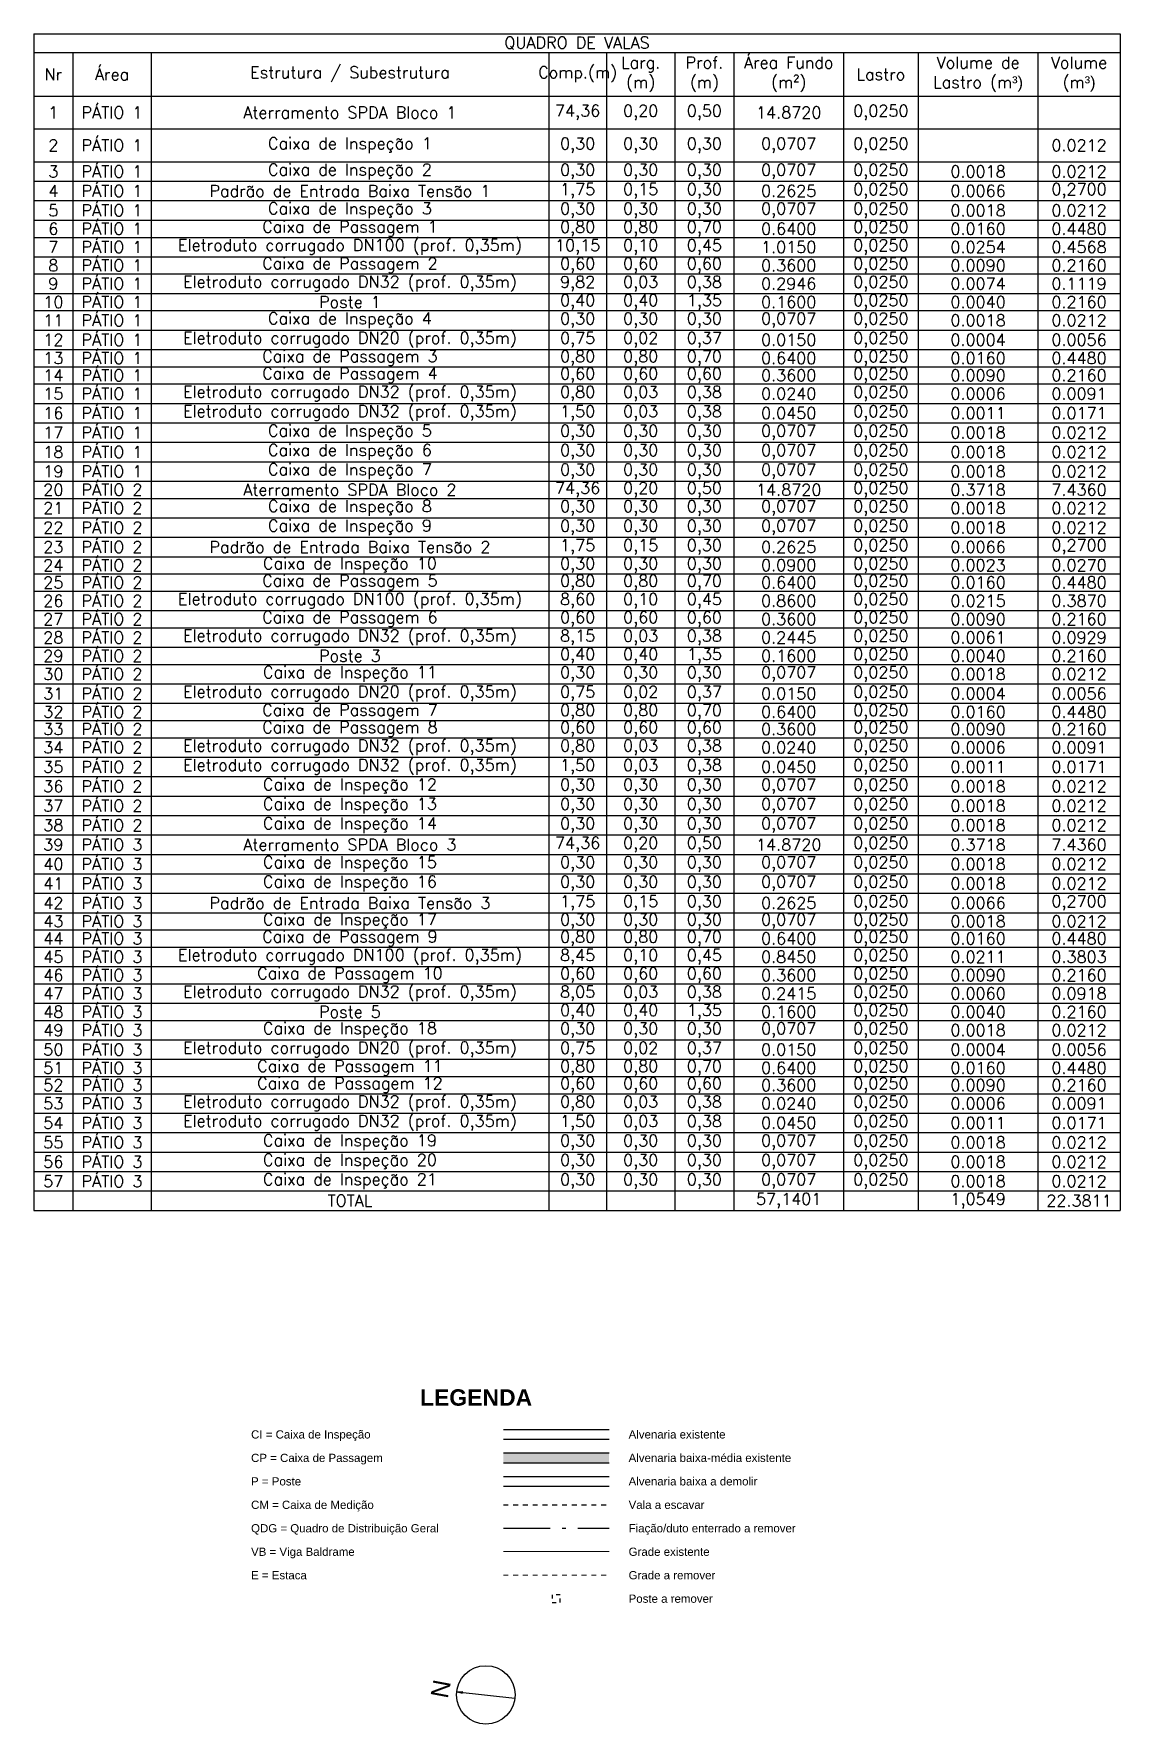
# Model space of a CAD drawing. Extents: x 0 to 11638, y -6007 to 0.
# Drawn here: x 10120.04 to 10147.82, y -3785.59 to -3742.37 of the extents above; entities that cross this region are included whole.
import ezdxf

# ---------------------------------------------------------------- set-up
doc = ezdxf.new("R2010")
doc.units = 0
doc.linetypes.add('ACAD_ISO10W100', pattern=[18, 12, -3, 0, -3])
doc.linetypes.add('DASHED', pattern=[0.25, 0.125, -0.125])
doc.layers.get('0').update_dxf_attribs({"linetype": 'CONTINUOUS'})
for name, color, linetype, lineweight in [('ARQ - Alvenaria Alta', 251, 'CONTINUOUS', 13), ('ARQ - Alvenaria Média-Baixa', 252, 'CONTINUOUS', 20), ('ARQ - Grades', 1, 'CONTINUOUS', 15), ('Elétrica', 30, 'CONTINUOUS', 20)]:
    doc.layers.add(name, color=color, linetype=linetype, lineweight=lineweight)
doc.layers.add('ARQ - Desnível Terreno', color=14, linetype='CONTINUOUS')
doc.styles.add('ROMANS', font='romans.shx', dxfattribs={"height": 0.3})
doc.styles.get("Standard").update_dxf_attribs({"font": 'arial.ttf', "height": 0.15})

msp = doc.modelspace()

# ---------------------------------------------------------------- texts
at = {"width": 1}
msp.add_text('N', height=0.449, rotation=79.3613, dxfattribs=at).set_placement((10130.625, -3784.956))
at = {"attachment_point": 1}
for s, insert, char_height, width in [('\\pxt4;{\\fArial|b1|i0|c0|p34;LEGENDA}', (10129.917, -3777.031), 0.42, 12.90804), ('\\pxt4;CI = Caixa de Inspeção', (10125.597, -3778.08), 0.21, 6.45402), ('\\pxt4;Alvenaria existente', (10135.252, -3778.08), 0.21, 6.45402), ('\\pxt4;CP = Caixa de Passagem', (10125.597, -3778.68), 0.21, 6.45402), ('\\pxt4;Alvenaria baixa-média existente', (10135.252, -3778.68), 0.21, 6.45402), ('\\pxt4;P = Poste', (10125.597, -3779.28), 0.21, 6.45402), ('\\pxt4;Alvenaria baixa a demolir ', (10135.252, -3779.28), 0.21, 6.45402), ('\\pxt4;CM = Caixa de Medição', (10125.597, -3779.88), 0.21, 6.45402), ('\\pxt4;Vala a escavar', (10135.252, -3779.88), 0.21, 6.45402), ('\\pxt4;QDG = Quadro de Distribuição Geral', (10125.597, -3780.48), 0.21, 6.45402), ('\\pxt4;Fiação/duto enterrado a remover', (10135.252, -3780.48), 0.21, 6.45402), ('\\pxt4;VB = Viga Baldrame', (10125.597, -3781.08), 0.21, 6.45402), ('\\pxt4;Grade existente', (10135.252, -3781.08), 0.21, 6.45402), ('\\pxt4;E = Estaca', (10125.597, -3781.68), 0.21, 6.45402), ('\\pxt4;Grade a remover', (10135.252, -3781.68), 0.21, 6.45402), ('\\pxt4;Poste a remover', (10135.252, -3782.28), 0.21, 6.45402)]:
    msp.add_mtext(s, dxfattribs=dict(at, insert=insert, char_height=char_height, width=width))

# ---------------------------------------------------------------- blocks, each defined once
blk = doc.blocks.new('*T853')
at = {"color": 0, "linetype": 'ByBlock', "lineweight": -2, "transparency": 16777216}
for p, q in [((0, 0), (27.781, 0)), ((0, 0), (0, -30.084)), ((27.781, 0), (27.781, -30.084)), ((0, -0.48), (27.781, -0.48)), ((1, -0.48), (1, -30.084)), ((3, -0.48), (3, -30.084)), ((13.168, -0.48), (13.168, -30.084)), ((14.647, -0.48), (14.647, -30.084)), ((16.394, -0.48), (16.394, -30.084)), ((17.904, -0.48), (17.904, -30.084)), ((20.707, -0.48), (20.707, -30.084)), ((22.618, -0.48), (22.618, -30.084)), ((25.677, -0.48), (25.677, -30.084)), ((0, -1.592), (27.781, -1.592)), ((0, -2.432), (27.781, -2.432)), ((0, -3.272), (27.781, -3.272)), ((0, -3.769), (27.781, -3.769)), ((0, -4.266), (27.781, -4.266)), ((0, -4.764), (27.781, -4.764)), ((0, -5.204), (27.781, -5.204)), ((0, -5.701), (27.781, -5.701)), ((0, -6.141), (27.781, -6.141)), ((0, -6.638), (27.781, -6.638)), ((0, -7.078), (27.781, -7.078)), ((0, -7.575), (27.781, -7.575)), ((0, -8.072), (27.781, -8.072)), ((0, -8.512), (27.781, -8.512)), ((0, -8.952), (27.781, -8.952)), ((0, -9.449), (27.781, -9.449)), ((0, -9.946), (27.781, -9.946)), ((0, -10.444), (27.781, -10.444)), ((0, -10.941), (27.781, -10.941)), ((0, -11.438), (27.781, -11.438)), ((0, -11.878), (27.781, -11.878)), ((0, -12.375), (27.781, -12.375)), ((0, -12.872), (27.781, -12.872)), ((0, -13.369), (27.781, -13.369)), ((0, -13.809), (27.781, -13.809)), ((0, -14.249), (27.781, -14.249)), ((0, -14.746), (27.781, -14.746)), ((0, -15.186), (27.781, -15.186)), ((0, -15.684), (27.781, -15.684)), ((0, -16.124), (27.781, -16.124)), ((0, -16.621), (27.781, -16.621)), ((0, -17.118), (27.781, -17.118)), ((0, -17.558), (27.781, -17.558)), ((0, -17.998), (27.781, -17.998)), ((0, -18.495), (27.781, -18.495)), ((0, -18.992), (27.781, -18.992)), ((0, -19.489), (27.781, -19.489)), ((0, -19.986), (27.781, -19.986)), ((0, -20.484), (27.781, -20.484)), ((0, -20.981), (27.781, -20.981)), ((0, -21.478), (27.781, -21.478)), ((0, -21.975), (27.781, -21.975)), ((0, -22.472), (27.781, -22.472)), ((0, -22.912), (27.781, -22.912)), ((0, -23.352), (27.781, -23.352)), ((0, -23.849), (27.781, -23.849)), ((0, -24.289), (27.781, -24.289)), ((0, -24.786), (27.781, -24.786)), ((0, -25.226), (27.781, -25.226)), ((0, -25.724), (27.781, -25.724)), ((0, -26.221), (27.781, -26.221)), ((0, -26.661), (27.781, -26.661)), ((0, -27.101), (27.781, -27.101)), ((0, -27.598), (27.781, -27.598)), ((0, -28.095), (27.781, -28.095)), ((0, -28.592), (27.781, -28.592)), ((0, -29.089), (27.781, -29.089)), ((0, -29.586), (27.781, -29.586)), ((0, -30.084), (27.781, -30.084))]:
    blk.add_line(p, q, dxfattribs=at)
at = {"color": 0, "lineweight": -2, "transparency": 16777216, "char_height": 0.3, "attachment_point": 5, "style": 'ROMANS'}
for s, insert, width in [('QUADRO DE VALAS', (13.891, -0.24), 27.70131), ('Área', (2, -1.036), 1.92), ('Estrutura / Subestrutura', (8.084, -1.036), 10.08832), ('Comp.(m)', (13.908, -1.036), 1.3987), ('Larg. (m)', (15.52, -1.036), 1.66691), ('Prof. (m)', (17.149, -1.036), 1.43008), ('Área Fundo (m²)', (19.305, -1.036), 2.72275), ('Volume de Lastro (m{\\fArial|b0|i0|c0|p34;³)}', (24.148, -1.036), 2.97929), ('Volume (m{\\fArial|b0|i0|c0|p34;³)}', (26.729, -1.036), 2.02415), ('Nr', (0.5, -1.036), 0.92), ('Lastro', (21.662, -1.036), 1.83111), ('1', (0.5, -2.012), 0.94), ('PÁTIO 1', (2, -2.012), 1.94), ('{\\C256;Aterramento SPDA Bloco 1}', (8.084, -2.012), 10.10832), ('74,36', (13.908, -2.012), 1.4187), ('0,20', (15.52, -2.012), 1.68691), ('0,50', (17.149, -2.012), 1.45008), ('14.8720', (19.305, -2.012), 2.74275), ('0,0250', (21.662, -2.012), 1.85111), ('2', (0.5, -2.852), 0.94), ('PÁTIO 1', (2, -2.852), 1.94), ('Caixa de Inspeção 1', (8.084, -2.852), 10.10832), ('0,30', (13.908, -2.852), 1.4187), ('0,30', (15.52, -2.852), 1.68691), ('0,30', (17.149, -2.852), 1.45008), ('0,0707', (19.305, -2.852), 2.74275), ('0,0250', (21.662, -2.852), 1.85111), ('0.0212', (26.729, -2.852), 2.04415), ('3', (0.5, -3.521), 0.94), ('PÁTIO 1', (2, -3.521), 1.94), ('Caixa de Inspeção 2', (8.084, -3.521), 10.10832), ('0,30', (13.908, -3.521), 1.4187), ('0,30', (15.52, -3.521), 1.68691), ('0,30', (17.149, -3.521), 1.45008), ('0,0707', (19.305, -3.521), 2.74275), ('0,0250', (21.662, -3.521), 1.85111), ('0.0018', (24.148, -3.521), 2.99929), ('0.0212', (26.729, -3.521), 2.04415), ('4', (0.5, -4.018), 0.94), ('PÁTIO 1', (2, -4.018), 1.94), ('{\\C256;Padrão de Entrada Baixa Tensão 1}', (8.084, -4.018), 10.10832), ('1,75', (13.908, -4.018), 1.4187), ('0,15', (15.52, -4.018), 1.68691), ('0,30', (17.149, -4.018), 1.45008), ('0.2625', (19.305, -4.018), 2.74275), ('0,0250', (21.662, -4.018), 1.85111), ('0.0066', (24.148, -4.018), 2.99929), ('0,2700', (26.729, -4.018), 2.04415), ('PÁTIO 1', (2, -4.515), 1.94), ('Caixa de Inspeção 3', (8.084, -4.515), 10.10832), ('0,30', (13.908, -4.515), 1.4187), ('0,30', (15.52, -4.515), 1.68691), ('0,30', (17.149, -4.515), 1.45008), ('0,0707', (19.305, -4.515), 2.74275), ('0,0250', (21.662, -4.515), 1.85111), ('5', (0.5, -4.515), 0.94), ('PÁTIO 1', (2, -4.984), 1.94), ('0.0018', (24.148, -4.515), 2.99929), ('0.0212', (26.729, -4.515), 2.04415), ('6', (0.5, -4.984), 0.94), ('Caixa de Passagem 1', (8.084, -4.984), 10.10832), ('0,80', (13.908, -4.984), 1.4187), ('0,80', (15.52, -4.984), 1.68691), ('0,70', (17.149, -4.984), 1.45008), ('0.6400', (19.305, -4.984), 2.74275), ('0,0250', (21.662, -4.984), 1.85111), ('0.0160', (24.148, -4.984), 2.99929), ('0.4480', (26.729, -4.984), 2.04415), ('7', (0.5, -5.452), 0.94), ('PÁTIO 1', (2, -5.452), 1.94), ('Eletroduto corrugado DN100 (prof. 0,35m)', (8.084, -5.452), 10.10832), ('10,15', (13.908, -5.452), 1.4187), ('0,10', (15.52, -5.452), 1.68691), ('0,45', (17.149, -5.452), 1.45008), ('1.0150', (19.305, -5.452), 2.74275), ('0,0250', (21.662, -5.452), 1.85111), ('0.0254', (24.148, -5.452), 2.99929), ('0.4568', (26.729, -5.452), 2.04415), ('8', (0.5, -5.921), 0.94), ('PÁTIO 1', (2, -5.921), 1.94), ('Caixa de Passagem 2', (8.084, -5.921), 10.10832), ('0,60', (13.908, -5.921), 1.4187), ('0,60', (15.52, -5.921), 1.68691), ('0,60', (17.149, -5.921), 1.45008), ('0.3600', (19.305, -5.921), 2.74275), ('0,0250', (21.662, -5.921), 1.85111), ('0.0090', (24.148, -5.921), 2.99929), ('0.2160', (26.729, -5.921), 2.04415), ('9', (0.5, -6.389), 0.94), ('PÁTIO 1', (2, -6.389), 1.94), ('Eletroduto corrugado DN32 (prof. 0,35m)', (8.084, -6.389), 10.10832), ('9,82', (13.908, -6.389), 1.4187), ('0,03', (15.52, -6.389), 1.68691), ('0,38', (17.149, -6.389), 1.45008), ('0.2946', (19.305, -6.389), 2.74275), ('0,0250', (21.662, -6.389), 1.85111), ('0.0074', (24.148, -6.389), 2.99929), ('0.1119', (26.729, -6.389), 2.04415), ('10', (0.5, -6.858), 0.94), ('PÁTIO 1', (2, -6.858), 1.94), ('Poste 1', (8.084, -6.858), 10.10832), ('0,40', (13.908, -6.858), 1.4187), ('0,40', (15.52, -6.858), 1.68691), ('1,35', (17.149, -6.858), 1.45008), ('0.1600', (19.305, -6.858), 2.74275), ('0,0250', (21.662, -6.858), 1.85111), ('0.0040', (24.148, -6.858), 2.99929), ('0.2160', (26.729, -6.858), 2.04415), ('11', (0.5, -7.326), 0.94), ('PÁTIO 1', (2, -7.326), 1.94), ('Caixa de Inspeção 4', (8.084, -7.326), 10.10832), ('0,30', (13.908, -7.326), 1.4187), ('0,30', (15.52, -7.326), 1.68691), ('0,30', (17.149, -7.326), 1.45008), ('0,0707', (19.305, -7.326), 2.74275), ('0,0250', (21.662, -7.326), 1.85111), ('0.0018', (24.148, -7.326), 2.99929), ('0.0212', (26.729, -7.326), 2.04415), ('12', (0.5, -7.824), 0.94), ('PÁTIO 1', (2, -7.824), 1.94), ('Eletroduto corrugado DN20 (prof. 0,35m)', (8.084, -7.824), 10.10832), ('0,75', (13.908, -7.824), 1.4187), ('0,02', (15.52, -7.824), 1.68691), ('0,37', (17.149, -7.824), 1.45008), ('0.0150', (19.305, -7.824), 2.74275), ('0,0250', (21.662, -7.824), 1.85111), ('0.0004', (24.148, -7.824), 2.99929), ('0.0056', (26.729, -7.824), 2.04415), ('13', (0.5, -8.292), 0.94), ('PÁTIO 1', (2, -8.292), 1.94), ('Caixa de Passagem 3', (8.084, -8.292), 10.10832), ('0,80', (13.908, -8.292), 1.4187), ('0,80', (15.52, -8.292), 1.68691), ('0,70', (17.149, -8.292), 1.45008), ('0.6400', (19.305, -8.292), 2.74275), ('0,0250', (21.662, -8.292), 1.85111), ('0.0160', (24.148, -8.292), 2.99929), ('0.4480', (26.729, -8.292), 2.04415), ('14', (0.5, -8.732), 0.94), ('PÁTIO 1', (2, -8.732), 1.94), ('Caixa de Passagem 4', (8.084, -8.732), 10.10832), ('0,60', (13.908, -8.732), 1.4187), ('0,60', (15.52, -8.732), 1.68691), ('0,60', (17.149, -8.732), 1.45008), ('0.3600', (19.305, -8.732), 2.74275), ('0,0250', (21.662, -8.732), 1.85111), ('0.0090', (24.148, -8.732), 2.99929), ('0.2160', (26.729, -8.732), 2.04415), ('15', (0.5, -9.201), 0.94), ('PÁTIO 1', (2, -9.201), 1.94), ('Eletroduto corrugado DN32 (prof. 0,35m)', (8.084, -9.201), 10.10832), ('0,80', (13.908, -9.201), 1.4187), ('0,03', (15.52, -9.201), 1.68691), ('0,38', (17.149, -9.201), 1.45008), ('0.0240', (19.305, -9.201), 2.74275), ('0,0250', (21.662, -9.201), 1.85111), ('0.0006', (24.148, -9.201), 2.99929), ('0.0091', (26.729, -9.201), 2.04415), ('PÁTIO 1', (2, -9.698), 1.94), ('Eletroduto corrugado DN32 (prof. 0,35m)', (8.084, -9.698), 10.10832), ('1,50', (13.908, -9.698), 1.4187), ('0,03', (15.52, -9.698), 1.68691), ('0,38', (17.149, -9.698), 1.45008), ('0,0250', (21.662, -9.698), 1.85111), ('16', (0.5, -9.698), 0.94), ('0.0450', (19.305, -9.698), 2.74275), ('0.0011', (24.148, -9.698), 2.99929), ('0.0171', (26.729, -9.698), 2.04415), ('17', (0.5, -10.195), 0.94), ('PÁTIO 1', (2, -10.195), 1.94), ('Caixa de Inspeção 5', (8.084, -10.195), 10.10832), ('0,30', (13.908, -10.195), 1.4187), ('0,30', (15.52, -10.195), 1.68691), ('0,30', (17.149, -10.195), 1.45008), ('0,0707', (19.305, -10.195), 2.74275), ('0,0250', (21.662, -10.195), 1.85111), ('0.0018', (24.148, -10.195), 2.99929), ('0.0212', (26.729, -10.195), 2.04415), ('18', (0.5, -10.692), 0.94), ('PÁTIO 1', (2, -10.692), 1.94), ('Caixa de Inspeção 6', (8.084, -10.692), 10.10832), ('0,30', (13.908, -10.692), 1.4187), ('0,30', (15.52, -10.692), 1.68691), ('0,30', (17.149, -10.692), 1.45008), ('0,0707', (19.305, -10.692), 2.74275), ('0,0250', (21.662, -10.692), 1.85111), ('0.0018', (24.148, -10.692), 2.99929), ('0.0212', (26.729, -10.692), 2.04415), ('19', (0.5, -11.189), 0.94), ('PÁTIO 1', (2, -11.189), 1.94), ('Caixa de Inspeção 7', (8.084, -11.189), 10.10832), ('0,30', (13.908, -11.189), 1.4187), ('0,30', (15.52, -11.189), 1.68691), ('0,30', (17.149, -11.189), 1.45008), ('0,0707', (19.305, -11.189), 2.74275), ('0,0250', (21.662, -11.189), 1.85111), ('0.0018', (24.148, -11.189), 2.99929), ('0.0212', (26.729, -11.189), 2.04415), ('20', (0.5, -11.658), 0.94), ('PÁTIO 2', (2, -11.658), 1.94), ('{\\C256;Aterramento SPDA Bloco 2}', (8.084, -11.658), 10.10832), ('74,36', (13.908, -11.658), 1.4187), ('0,20', (15.52, -11.658), 1.68691), ('0,50', (17.149, -11.658), 1.45008), ('14.8720', (19.305, -11.658), 2.74275), ('0,0250', (21.662, -11.658), 1.85111), ('0.3718', (24.148, -11.658), 2.99929), ('7.4360', (26.729, -11.658), 2.04415), ('21', (0.5, -12.126), 0.94), ('PÁTIO 2', (2, -12.126), 1.94), ('Caixa de Inspeção 8', (8.084, -12.126), 10.10832), ('0,30', (13.908, -12.126), 1.4187), ('0,30', (15.52, -12.126), 1.68691), ('0,30', (17.149, -12.126), 1.45008), ('0,0707', (19.305, -12.126), 2.74275), ('0,0250', (21.662, -12.126), 1.85111), ('0.0018', (24.148, -12.126), 2.99929), ('0.0212', (26.729, -12.126), 2.04415), ('22', (0.5, -12.624), 0.94), ('PÁTIO 2', (2, -12.624), 1.94), ('Caixa de Inspeção 9', (8.084, -12.624), 10.10832), ('0,30', (13.908, -12.624), 1.4187), ('0,30', (15.52, -12.624), 1.68691), ('0,30', (17.149, -12.624), 1.45008), ('0,0707', (19.305, -12.624), 2.74275), ('0,0250', (21.662, -12.624), 1.85111), ('0.0018', (24.148, -12.624), 2.99929), ('0.0212', (26.729, -12.624), 2.04415), ('PÁTIO 2', (2, -13.121), 1.94), ('{\\C256;Padrão de Entrada Baixa Tensão 2}', (8.084, -13.121), 10.10832), ('1,75', (13.908, -13.121), 1.4187), ('0,15', (15.52, -13.121), 1.68691), ('0,30', (17.149, -13.121), 1.45008), ('0,0250', (21.662, -13.121), 1.85111), ('0,2700', (26.729, -13.121), 2.04415), ('23', (0.5, -13.121), 0.94), ('PÁTIO 2', (2, -13.589), 1.94), ('Caixa de Inspeção 10', (8.084, -13.589), 10.10832), ('0,30', (13.908, -13.589), 1.4187), ('0,30', (15.52, -13.589), 1.68691), ('0,30', (17.149, -13.589), 1.45008), ('0.2625', (19.305, -13.121), 2.74275), ('0,0250', (21.662, -13.589), 1.85111), ('0.0066', (24.148, -13.121), 2.99929), ('24', (0.5, -13.589), 0.94), ('PÁTIO 2', (2, -14.029), 1.94), ('Caixa de Passagem 5', (8.084, -14.029), 10.10832), ('0.0900', (19.305, -13.589), 2.74275), ('0.0023', (24.148, -13.589), 2.99929), ('0.0270', (26.729, -13.589), 2.04415), ('25', (0.5, -14.029), 0.94), ('PÁTIO 2', (2, -14.498), 1.94), ('Eletroduto corrugado DN100 (prof. 0,35m)', (8.084, -14.498), 10.10832), ('0,80', (13.908, -14.029), 1.4187), ('0,80', (15.52, -14.029), 1.68691), ('0,70', (17.149, -14.029), 1.45008), ('0.6400', (19.305, -14.029), 2.74275), ('0,0250', (21.662, -14.029), 1.85111), ('0.0160', (24.148, -14.029), 2.99929), ('0.4480', (26.729, -14.029), 2.04415), ('26', (0.5, -14.498), 0.94), ('8,60', (13.908, -14.498), 1.4187), ('0,10', (15.52, -14.498), 1.68691), ('0,45', (17.149, -14.498), 1.45008), ('0.8600', (19.305, -14.498), 2.74275), ('0,0250', (21.662, -14.498), 1.85111), ('0.0215', (24.148, -14.498), 2.99929), ('0.3870', (26.729, -14.498), 2.04415), ('27', (0.5, -14.966), 0.94), ('PÁTIO 2', (2, -14.966), 1.94), ('Caixa de Passagem 6', (8.084, -14.966), 10.10832), ('0,60', (13.908, -14.966), 1.4187), ('0,60', (15.52, -14.966), 1.68691), ('0,60', (17.149, -14.966), 1.45008), ('0.3600', (19.305, -14.966), 2.74275), ('0,0250', (21.662, -14.966), 1.85111), ('0.0090', (24.148, -14.966), 2.99929), ('0.2160', (26.729, -14.966), 2.04415), ('28', (0.5, -15.435), 0.94), ('PÁTIO 2', (2, -15.435), 1.94), ('Eletroduto corrugado DN32 (prof. 0,35m)', (8.084, -15.435), 10.10832), ('8,15', (13.908, -15.435), 1.4187), ('0,03', (15.52, -15.435), 1.68691), ('0,38', (17.149, -15.435), 1.45008), ('0.2445', (19.305, -15.435), 2.74275), ('0,0250', (21.662, -15.435), 1.85111), ('0.0061', (24.148, -15.435), 2.99929), ('0.0929', (26.729, -15.435), 2.04415), ('29', (0.5, -15.904), 0.94), ('PÁTIO 2', (2, -15.904), 1.94), ('Poste 3', (8.084, -15.904), 10.10832), ('0,40', (13.908, -15.904), 1.4187), ('0,40', (15.52, -15.904), 1.68691), ('1,35', (17.149, -15.904), 1.45008), ('0.1600', (19.305, -15.904), 2.74275), ('0,0250', (21.662, -15.904), 1.85111), ('0.0040', (24.148, -15.904), 2.99929), ('0.2160', (26.729, -15.904), 2.04415), ('30', (0.5, -16.372), 0.94), ('PÁTIO 2', (2, -16.372), 1.94), ('Caixa de Inspeção 11', (8.084, -16.372), 10.10832), ('0,30', (13.908, -16.372), 1.4187), ('0,30', (15.52, -16.372), 1.68691), ('0,30', (17.149, -16.372), 1.45008), ('0,0707', (19.305, -16.372), 2.74275), ('0,0250', (21.662, -16.372), 1.85111), ('0.0018', (24.148, -16.372), 2.99929), ('0.0212', (26.729, -16.372), 2.04415), ('31', (0.5, -16.869), 0.94), ('PÁTIO 2', (2, -16.869), 1.94), ('Eletroduto corrugado DN20 (prof. 0,35m)', (8.084, -16.869), 10.10832), ('0,75', (13.908, -16.869), 1.4187), ('0,02', (15.52, -16.869), 1.68691), ('0,37', (17.149, -16.869), 1.45008), ('0.0150', (19.305, -16.869), 2.74275), ('0,0250', (21.662, -16.869), 1.85111), ('0.0004', (24.148, -16.869), 2.99929), ('0.0056', (26.729, -16.869), 2.04415), ('32', (0.5, -17.338), 0.94), ('PÁTIO 2', (2, -17.338), 1.94), ('Caixa de Passagem 7', (8.084, -17.338), 10.10832), ('0,80', (13.908, -17.338), 1.4187), ('0,80', (15.52, -17.338), 1.68691), ('0,70', (17.149, -17.338), 1.45008), ('0.6400', (19.305, -17.338), 2.74275), ('0,0250', (21.662, -17.338), 1.85111), ('0.0160', (24.148, -17.338), 2.99929), ('0.4480', (26.729, -17.338), 2.04415), ('33', (0.5, -17.778), 0.94), ('PÁTIO 2', (2, -17.778), 1.94), ('Caixa de Passagem 8', (8.084, -17.778), 10.10832), ('0,60', (13.908, -17.778), 1.4187), ('0,60', (15.52, -17.778), 1.68691), ('0,60', (17.149, -17.778), 1.45008), ('0.3600', (19.305, -17.778), 2.74275), ('0,0250', (21.662, -17.778), 1.85111), ('0.0090', (24.148, -17.778), 2.99929), ('0.2160', (26.729, -17.778), 2.04415), ('34', (0.5, -18.246), 0.94), ('PÁTIO 2', (2, -18.246), 1.94), ('Eletroduto corrugado DN32 (prof. 0,35m)', (8.084, -18.246), 10.10832), ('0,80', (13.908, -18.246), 1.4187), ('0,03', (15.52, -18.246), 1.68691), ('0,38', (17.149, -18.246), 1.45008), ('0.0240', (19.305, -18.246), 2.74275), ('0,0250', (21.662, -18.246), 1.85111), ('0.0006', (24.148, -18.246), 2.99929), ('0.0091', (26.729, -18.246), 2.04415), ('PÁTIO 2', (2, -18.744), 1.94), ('Eletroduto corrugado DN32 (prof. 0,35m)', (8.084, -18.744), 10.10832), ('1,50', (13.908, -18.744), 1.4187), ('0,03', (15.52, -18.744), 1.68691), ('0,38', (17.149, -18.744), 1.45008), ('0,0250', (21.662, -18.744), 1.85111), ('35', (0.5, -18.744), 0.94), ('PÁTIO 2', (2, -19.241), 1.94), ('0.0450', (19.305, -18.744), 2.74275), ('0.0011', (24.148, -18.744), 2.99929), ('0.0171', (26.729, -18.744), 2.04415), ('36', (0.5, -19.241), 0.94), ('Caixa de Inspeção 12', (8.084, -19.241), 10.10832), ('0,30', (13.908, -19.241), 1.4187), ('0,30', (15.52, -19.241), 1.68691), ('0,30', (17.149, -19.241), 1.45008), ('0,0707', (19.305, -19.241), 2.74275), ('0,0250', (21.662, -19.241), 1.85111), ('0.0018', (24.148, -19.241), 2.99929), ('0.0212', (26.729, -19.241), 2.04415), ('37', (0.5, -19.738), 0.94), ('PÁTIO 2', (2, -19.738), 1.94), ('Caixa de Inspeção 13', (8.084, -19.738), 10.10832), ('0,30', (13.908, -19.738), 1.4187), ('0,30', (15.52, -19.738), 1.68691), ('0,30', (17.149, -19.738), 1.45008), ('0,0707', (19.305, -19.738), 2.74275), ('0,0250', (21.662, -19.738), 1.85111), ('0.0018', (24.148, -19.738), 2.99929), ('0.0212', (26.729, -19.738), 2.04415), ('38', (0.5, -20.235), 0.94), ('PÁTIO 2', (2, -20.235), 1.94), ('Caixa de Inspeção 14', (8.084, -20.235), 10.10832), ('0,30', (13.908, -20.235), 1.4187), ('0,30', (15.52, -20.235), 1.68691), ('0,30', (17.149, -20.235), 1.45008), ('0,0707', (19.305, -20.235), 2.74275), ('0,0250', (21.662, -20.235), 1.85111), ('0.0018', (24.148, -20.235), 2.99929), ('0.0212', (26.729, -20.235), 2.04415), ('39', (0.5, -20.732), 0.94), ('PÁTIO 3', (2, -20.732), 1.94), ('{\\C256;Aterramento SPDA Bloco 3}', (8.084, -20.732), 10.10832), ('74,36', (13.908, -20.732), 1.4187), ('0,20', (15.52, -20.732), 1.68691), ('0,50', (17.149, -20.732), 1.45008), ('14.8720', (19.305, -20.732), 2.74275), ('0,0250', (21.662, -20.732), 1.85111), ('0.3718', (24.148, -20.732), 2.99929), ('7.4360', (26.729, -20.732), 2.04415), ('40', (0.5, -21.229), 0.94), ('PÁTIO 3', (2, -21.229), 1.94), ('Caixa de Inspeção 15', (8.084, -21.229), 10.10832), ('0,30', (13.908, -21.229), 1.4187), ('0,30', (15.52, -21.229), 1.68691), ('0,30', (17.149, -21.229), 1.45008), ('0,0707', (19.305, -21.229), 2.74275), ('0,0250', (21.662, -21.229), 1.85111), ('0.0018', (24.148, -21.229), 2.99929), ('0.0212', (26.729, -21.229), 2.04415), ('41', (0.5, -21.726), 0.94), ('PÁTIO 3', (2, -21.726), 1.94), ('Caixa de Inspeção 16', (8.084, -21.726), 10.10832), ('0,30', (13.908, -21.726), 1.4187), ('0,30', (15.52, -21.726), 1.68691), ('0,30', (17.149, -21.726), 1.45008), ('0,0707', (19.305, -21.726), 2.74275), ('0,0250', (21.662, -21.726), 1.85111), ('0.0018', (24.148, -21.726), 2.99929), ('0.0212', (26.729, -21.726), 2.04415), ('PÁTIO 3', (2, -22.224), 1.94), ('1,75', (13.908, -22.224), 1.4187), ('0,15', (15.52, -22.224), 1.68691), ('0,30', (17.149, -22.224), 1.45008), ('0,0250', (21.662, -22.224), 1.85111), ('0,2700', (26.729, -22.224), 2.04415), ('42', (0.5, -22.224), 0.94), ('PÁTIO 3', (2, -22.692), 1.94), ('{\\C256;Padrão de Entrada Baixa Tensão 3}', (8.084, -22.224), 10.10832), ('0.2625', (19.305, -22.224), 2.74275), ('0.0066', (24.148, -22.224), 2.99929), ('43', (0.5, -22.692), 0.94), ('PÁTIO 3', (2, -23.132), 1.94), ('Caixa de Inspeção 17', (8.084, -22.692), 10.10832), ('0,30', (13.908, -22.692), 1.4187), ('0,30', (15.52, -22.692), 1.68691), ('0,30', (17.149, -22.692), 1.45008), ('0,0707', (19.305, -22.692), 2.74275), ('0,0250', (21.662, -22.692), 1.85111), ('0.0018', (24.148, -22.692), 2.99929), ('0.0212', (26.729, -22.692), 2.04415), ('44', (0.5, -23.132), 0.94), ('Caixa de Passagem 9', (8.084, -23.132), 10.10832), ('0,80', (13.908, -23.132), 1.4187), ('0,80', (15.52, -23.132), 1.68691), ('0,70', (17.149, -23.132), 1.45008), ('0.6400', (19.305, -23.132), 2.74275), ('0,0250', (21.662, -23.132), 1.85111), ('0.0160', (24.148, -23.132), 2.99929), ('0.4480', (26.729, -23.132), 2.04415), ('45', (0.5, -23.601), 0.94), ('PÁTIO 3', (2, -23.601), 1.94), ('Eletroduto corrugado DN100 (prof. 0,35m)', (8.084, -23.601), 10.10832), ('8,45', (13.908, -23.601), 1.4187), ('0,10', (15.52, -23.601), 1.68691), ('0,45', (17.149, -23.601), 1.45008), ('0.8450', (19.305, -23.601), 2.74275), ('0,0250', (21.662, -23.601), 1.85111), ('0.0211', (24.148, -23.601), 2.99929), ('0.3803', (26.729, -23.601), 2.04415), ('46', (0.5, -24.069), 0.94), ('PÁTIO 3', (2, -24.069), 1.94), ('Caixa de Passagem 10', (8.084, -24.069), 10.10832), ('0,60', (13.908, -24.069), 1.4187), ('0,60', (15.52, -24.069), 1.68691), ('0,60', (17.149, -24.069), 1.45008), ('0.3600', (19.305, -24.069), 2.74275), ('0,0250', (21.662, -24.069), 1.85111), ('0.0090', (24.148, -24.069), 2.99929), ('0.2160', (26.729, -24.069), 2.04415), ('47', (0.5, -24.538), 0.94), ('PÁTIO 3', (2, -24.538), 1.94), ('Eletroduto corrugado DN32 (prof. 0,35m)', (8.084, -24.538), 10.10832), ('8,05', (13.908, -24.538), 1.4187), ('0,03', (15.52, -24.538), 1.68691), ('0,38', (17.149, -24.538), 1.45008), ('0.2415', (19.305, -24.538), 2.74275), ('0,0250', (21.662, -24.538), 1.85111), ('0.0060', (24.148, -24.538), 2.99929), ('0.0918', (26.729, -24.538), 2.04415), ('48', (0.5, -25.006), 0.94), ('PÁTIO 3', (2, -25.006), 1.94), ('Poste 5', (8.084, -25.006), 10.10832), ('0,40', (13.908, -25.006), 1.4187), ('0,40', (15.52, -25.006), 1.68691), ('1,35', (17.149, -25.006), 1.45008), ('0.1600', (19.305, -25.006), 2.74275), ('0,0250', (21.662, -25.006), 1.85111), ('0.0040', (24.148, -25.006), 2.99929), ('0.2160', (26.729, -25.006), 2.04415), ('49', (0.5, -25.475), 0.94), ('PÁTIO 3', (2, -25.475), 1.94), ('Caixa de Inspeção 18', (8.084, -25.475), 10.10832), ('0,30', (13.908, -25.475), 1.4187), ('0,30', (15.52, -25.475), 1.68691), ('0,30', (17.149, -25.475), 1.45008), ('0,0707', (19.305, -25.475), 2.74275), ('0,0250', (21.662, -25.475), 1.85111), ('0.0018', (24.148, -25.475), 2.99929), ('0.0212', (26.729, -25.475), 2.04415), ('50', (0.5, -25.972), 0.94), ('PÁTIO 3', (2, -25.972), 1.94), ('Eletroduto corrugado DN20 (prof. 0,35m)', (8.084, -25.972), 10.10832), ('0,75', (13.908, -25.972), 1.4187), ('0,02', (15.52, -25.972), 1.68691), ('0,37', (17.149, -25.972), 1.45008), ('0.0150', (19.305, -25.972), 2.74275), ('0,0250', (21.662, -25.972), 1.85111), ('0.0004', (24.148, -25.972), 2.99929), ('0.0056', (26.729, -25.972), 2.04415), ('51', (0.5, -26.441), 0.94), ('PÁTIO 3', (2, -26.441), 1.94), ('Caixa de Passagem 11', (8.084, -26.441), 10.10832), ('0,80', (13.908, -26.441), 1.4187), ('0,80', (15.52, -26.441), 1.68691), ('0,70', (17.149, -26.441), 1.45008), ('0.6400', (19.305, -26.441), 2.74275), ('0,0250', (21.662, -26.441), 1.85111), ('0.0160', (24.148, -26.441), 2.99929), ('0.4480', (26.729, -26.441), 2.04415), ('52', (0.5, -26.881), 0.94), ('PÁTIO 3', (2, -26.881), 1.94), ('Caixa de Passagem 12', (8.084, -26.881), 10.10832), ('0,60', (13.908, -26.881), 1.4187), ('0,60', (15.52, -26.881), 1.68691), ('0,60', (17.149, -26.881), 1.45008), ('0.3600', (19.305, -26.881), 2.74275), ('0,0250', (21.662, -26.881), 1.85111), ('0.0090', (24.148, -26.881), 2.99929), ('0.2160', (26.729, -26.881), 2.04415), ('53', (0.5, -27.349), 0.94), ('PÁTIO 3', (2, -27.349), 1.94), ('Eletroduto corrugado DN32 (prof. 0,35m)', (8.084, -27.349), 10.10832), ('0,80', (13.908, -27.349), 1.4187), ('0,03', (15.52, -27.349), 1.68691), ('0,38', (17.149, -27.349), 1.45008), ('0.0240', (19.305, -27.349), 2.74275), ('0,0250', (21.662, -27.349), 1.85111), ('0.0006', (24.148, -27.349), 2.99929), ('0.0091', (26.729, -27.349), 2.04415), ('PÁTIO 3', (2, -27.846), 1.94), ('Eletroduto corrugado DN32 (prof. 0,35m)', (8.084, -27.846), 10.10832), ('1,50', (13.908, -27.846), 1.4187), ('0,03', (15.52, -27.846), 1.68691), ('0,38', (17.149, -27.846), 1.45008), ('0,0250', (21.662, -27.846), 1.85111), ('54', (0.5, -27.846), 0.94), ('0.0450', (19.305, -27.846), 2.74275), ('0.0011', (24.148, -27.846), 2.99929), ('0.0171', (26.729, -27.846), 2.04415), ('55', (0.5, -28.344), 0.94), ('PÁTIO 3', (2, -28.344), 1.94), ('Caixa de Inspeção 19', (8.084, -28.344), 10.10832), ('0,30', (13.908, -28.344), 1.4187), ('0,30', (15.52, -28.344), 1.68691), ('0,30', (17.149, -28.344), 1.45008), ('0,0707', (19.305, -28.344), 2.74275), ('0,0250', (21.662, -28.344), 1.85111), ('0.0018', (24.148, -28.344), 2.99929), ('0.0212', (26.729, -28.344), 2.04415), ('56', (0.5, -28.841), 0.94), ('PÁTIO 3', (2, -28.841), 1.94), ('Caixa de Inspeção 20', (8.084, -28.841), 10.10832), ('0,30', (13.908, -28.841), 1.4187), ('0,30', (15.52, -28.841), 1.68691), ('0,30', (17.149, -28.841), 1.45008), ('0,0707', (19.305, -28.841), 2.74275), ('0,0250', (21.662, -28.841), 1.85111), ('0.0018', (24.148, -28.841), 2.99929), ('0.0212', (26.729, -28.841), 2.04415), ('57', (0.5, -29.338), 0.94), ('PÁTIO 3', (2, -29.338), 1.94), ('Caixa de Inspeção 21', (8.084, -29.338), 10.10832), ('0,30', (13.908, -29.338), 1.4187), ('0,30', (15.52, -29.338), 1.68691), ('0,30', (17.149, -29.338), 1.45008), ('0,0707', (19.305, -29.338), 2.74275), ('0,0250', (21.662, -29.338), 1.85111), ('0.0018', (24.148, -29.338), 2.99929), ('0.0212', (26.729, -29.338), 2.04415), ('TOTAL', (8.084, -29.835), 10.10832), ('57,1401', (19.305, -29.835), 2.74275), ('1,0549', (24.148, -29.835), 2.99929), ('22.3811', (26.729, -29.835), 2.04415)]:
    blk.add_mtext(s, dxfattribs=dict(at, insert=insert, width=width))

# ---------------------------------------------------------------- hatches: boundary and pattern name
at = {"layer": 'ARQ - Alvenaria Alta', "lineweight": -2}
h = msp.add_hatch(dxfattribs=at)
h.set_pattern_fill('ANGLE')
h.set_pattern_definition([(0, (0, 0), (0, 6.985), [5.08, -1.905]), (90, (0, 0), (-6.985, 4e-16), [5.08, -1.905])])
h.paths.add_polyline_path([(10134.752, -3778.058), (10132.05, -3778.058), (10132.05, -3778.308), (10134.752, -3778.308)])
h = msp.add_hatch(dxfattribs=at)
h.set_pattern_fill('ANGLE')
h.set_pattern_definition([(0, (0, -0.6), (0, 6.985), [5.08, -1.905]), (90, (0, -0.6), (-6.985, 4e-16), [5.08, -1.905])])
h.paths.add_polyline_path([(10134.752, -3778.658), (10132.05, -3778.658), (10132.05, -3778.908), (10134.752, -3778.908)])
at = {"layer": 'ARQ - Alvenaria Média-Baixa', "lineweight": -2}
h = msp.add_hatch(color=256, dxfattribs=at)
h.dxf.hatch_style = 1
h.paths.add_polyline_path([(10134.752, -3778.658), (10132.05, -3778.658), (10132.05, -3778.908), (10134.752, -3778.908)])

# ---------------------------------------------------------------- linework, layer by layer
at = {"linetype": 'Continuous'}
for q in [(10131.011, -3784.762), (10132.338, -3784.926), (10131.007, -3784.801)]:
    msp.add_line((10130.865, -3784.766), q, dxfattribs=at)
msp.add_circle((10131.602, -3784.846), 0.748)
at = {"layer": 'ARQ - Alvenaria Alta', "lineweight": -2}
for p, q in [((10132.05, -3778.058), (10134.752, -3778.058)), ((10132.05, -3778.308), (10134.752, -3778.308)), ((10132.05, -3778.658), (10134.752, -3778.658)), ((10132.05, -3778.908), (10134.752, -3778.908)), ((10132.05, -3779.258), (10134.752, -3779.258)), ((10132.05, -3779.508), (10134.752, -3779.508))]:
    msp.add_line(p, q, dxfattribs=at)
at = {"layer": 'ARQ - Desnível Terreno', "linetype": 'DASHED', "lineweight": -2}
msp.add_line((10132.05, -3779.983), (10134.752, -3779.983), dxfattribs=at)
at = {"layer": 'ARQ - Grades'}
msp.add_line((10132.05, -3781.183), (10134.752, -3781.183), dxfattribs=at)
at = {"layer": 'ARQ - Grades', "linetype": 'DASHED'}
msp.add_line((10132.05, -3781.783), (10134.752, -3781.783), dxfattribs=at)
at = {"layer": 'Elétrica', "linetype": 'ACAD_ISO10W100', "lineweight": -2, "ltscale": 0.1}
msp.add_line((10132.05, -3780.583), (10134.752, -3780.583), dxfattribs=at)
at = {"layer": 'Elétrica', "linetype": 'DASHED', "lineweight": -2, "ltscale": 0.5}
for p, q in [((10133.501, -3782.283), (10133.301, -3782.283)), ((10133.301, -3782.283), (10133.301, -3782.483)), ((10133.301, -3782.483), (10133.501, -3782.483)), ((10133.501, -3782.483), (10133.501, -3782.283))]:
    msp.add_line(p, q, dxfattribs=at)

# ---------------------------------------------------------------- block references
msp.add_blockref('*T853', (10120.041, -3742.374))

msp.set_redraw_order([(e.dxf.handle, doc.entitydb.next_handle()) for e in msp.query("TEXT MTEXT ATTDEF DIMENSION ARC_DIMENSION")])  # texts and dimensions are drawn at this point

doc.saveas('drawing.dxf')
